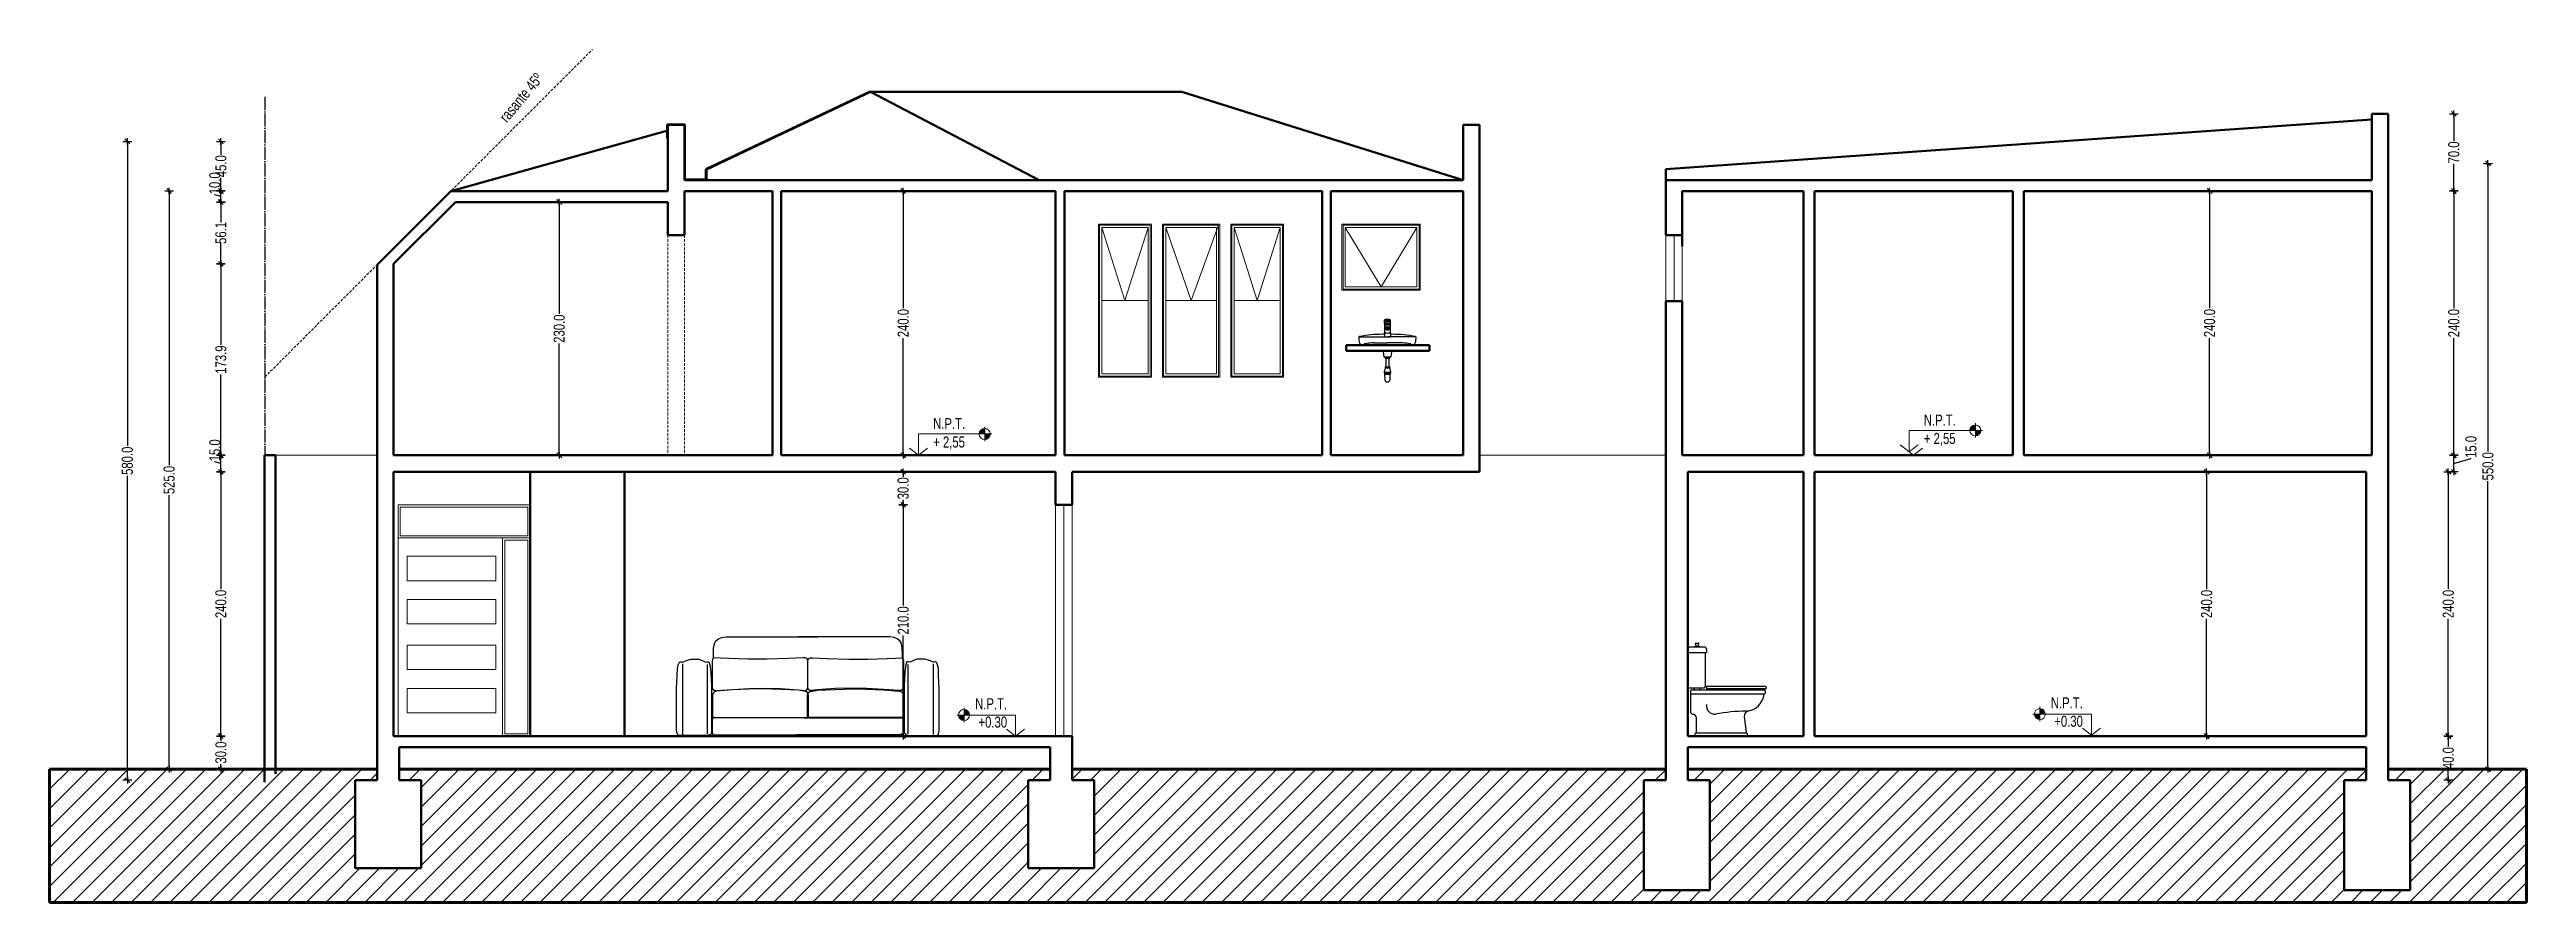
# Model space of a CAD drawing. Header units: centimetres. Extents: x 56177 to 99483, y 493 to 15482.
# Drawn here: x 73899 to 76148, y 5048 to 5823 of the extents above; entities that cross this region are included whole.
import ezdxf

# ---------------------------------------------------------------- set-up
doc = ezdxf.new("R2010")
doc.units = ezdxf.units.CM
doc.header["$MEASUREMENT"] = 0
doc.linetypes.add('ACAD_ISO04W100', pattern=[30, 24, -3, 0, -3])
doc.linetypes.add('HIDDEN', pattern=[0.375, 0.25, -0.125])
for name, color, linetype, lineweight in [('0.1', 253, 'Continuous', 13), ('0.1 COTAS', 52, 'Continuous', 13), ('0.15 PROYECCIONES', 6, 'HIDDEN', 15), ('0.15 TEXTOS', 212, 'Continuous', 20), ('0.2 VENTANAS', 2, 'Continuous', 20), ('0.5 MUROS', 1, 'Continuous', 50), ('0.8 TERRENO', 5, 'Continuous', 80)]:
    doc.layers.add(name, color=color, linetype=linetype, lineweight=lineweight)
doc.layers.add('0.10 EJES', color=120, linetype='ACAD_ISO04W100')
doc.layers.add('010_BLOQUES', color=250, linetype='Continuous')
doc.layers.add('0.12 MOBILIARIO BLOQUES', color=251, linetype='Continuous', lineweight=13, true_color=0x616161)
doc.layers.add('COLOR_ NARANJO', color=2, linetype='Continuous', true_color=0xffff14)
doc.styles.add('NICOLAS 2', font='swisscl.ttf')
doc.dimstyles.new('NICO CMS PEQUEÑAS', dxfattribs={"dimtxt": 10, "dimasz": 2, "dimexe": 0.18, "dimexo": 0.0625, "dimgap": 0.09, "dimtad": 0, "dimdec": 1, "dimzin": 0, "dimdsep": 46, "dimtxsty": 'NICOLAS 2', "dimblk": 'CRUZ2', "dimcen": 0.09, "dimse1": 1, "dimse2": 1, "dimclrd": 256, "dimclrt": 2, "dimadec": 0, "dimazin": 0, "dimtfac": 1, "dimtdec": 1, "dimtofl": 0, "dimtmove": 1, "dimatfit": 2, "dimldrblk": 'CRUZ2', "dimfxl": 1, "dimtolj": 1, "dimtzin": 0, "dimarcsym": 0})

msp = doc.modelspace()

# ---------------------------------------------------------------- texts
at = {"layer": '0.15 TEXTOS', "insert": (74340.12, 5802.11), "char_height": 10, "width": 489.6147, "attachment_point": 3, "rotation": 50.27618, "style": 'NICOLAS 2'}
msp.add_mtext('rasante 45º', dxfattribs=at)
at = {"layer": '0.15 TEXTOS', "char_height": 10, "width": 489.6147, "style": 'NICOLAS 2'}
for s, insert, attachment_point in [('N.P.T. \\P+ 2,55', (74701.51, 5487.82), 1), ('N.P.T. \\P+ 2,55', (75600.94, 5491.04), 1), ('N.P.T. \\P+0.30', (74768.58, 5233.47), 3), ('N.P.T. \\P+0.30', (75745.33, 5234.25), 3)]:
    msp.add_mtext(s, dxfattribs=dict(at, insert=insert, attachment_point=attachment_point))

# ---------------------------------------------------------------- blocks, each defined once
blk = doc.blocks.new('CRUZ2')
at = {"layer": 'COLOR_ NARANJO', "color": 8}
for p, q in [((-1.5, 0), (1.5, 0)), ((0, 2), (0, -2))]:
    blk.add_line(p, q, dxfattribs=at)
at = {"layer": 'COLOR_ NARANJO', "color": 4}
blk.add_lwpolyline([(-1.1, -1.1), (0, 0), (1.1, 1.1)], dxfattribs=at)
blk = doc.blocks.new('*D536')
at = {"layer": '0.1 COTAS', "lineweight": -2, "transparency": 16777216}
for p, q in [((76077.1, 5197.1), (76077.1, 5189.5)), ((76077.1, 5161.1), (76077.1, 5168.6))]:
    blk.add_line(p, q, dxfattribs=at)
at = {"layer": 'Defpoints', "color": 0, "transparency": 16777216}
for p in [(76002.6, 5199.1), (76077.1, 5199.1), (76022.6, 5159.1)]:
    blk.add_point(p, dxfattribs=at)
at = {"layer": '0.1 COTAS', "lineweight": -2, "transparency": 16777216, "xscale": 2, "yscale": 2, "zscale": 2}
for p, rotation in [((76077.1, 5199.1), 90), ((76077.1, 5159.1), 270)]:
    blk.add_blockref('CRUZ2', p, dxfattribs=dict(at, rotation=rotation))
at = {"layer": '0.1 COTAS', "color": 2, "transparency": 16777216, "insert": (76077.1, 5179.1), "char_height": 10, "attachment_point": 5, "rotation": 90, "style": 'NICOLAS 2'}
blk.add_mtext('\\A1;40.0', dxfattribs=at)
blk = doc.blocks.new('*D537')
at = {"layer": '0.1 COTAS', "lineweight": -2, "transparency": 16777216}
for p, q in [((76077.1, 5437.1), (76077.1, 5332.6)), ((76077.1, 5201.1), (76077.1, 5305.5))]:
    blk.add_line(p, q, dxfattribs=at)
at = {"layer": 'Defpoints', "color": 0, "transparency": 16777216}
for p in [(76002.6, 5439.1), (76077.1, 5439.1), (76002.6, 5199.1)]:
    blk.add_point(p, dxfattribs=at)
at = {"layer": '0.1 COTAS', "lineweight": -2, "transparency": 16777216, "xscale": 2, "yscale": 2, "zscale": 2}
for p, rotation in [((76077.1, 5439.1), 90), ((76077.1, 5199.1), 270)]:
    blk.add_blockref('CRUZ2', p, dxfattribs=dict(at, rotation=rotation))
at = {"layer": '0.1 COTAS', "color": 2, "transparency": 16777216, "insert": (76077.1, 5319.1), "char_height": 10, "attachment_point": 5, "rotation": 90, "style": 'NICOLAS 2'}
blk.add_mtext('\\A1;240.0', dxfattribs=at)
blk = doc.blocks.new('*D538')
at = {"layer": '0.1 COTAS', "lineweight": -2, "transparency": 16777216}
for p, q in [((76082.1, 5441.1), (76082.1, 5452.1)), ((76082.1, 5446.6), (76097.7, 5451.3)), ((76097.7, 5451.3), (76097.7, 5451.4))]:
    blk.add_line(p, q, dxfattribs=at)
at = {"layer": 'Defpoints', "color": 0, "transparency": 16777216}
for p in [(76007.6, 5454.1), (76082.1, 5454.1), (76002.6, 5439.1)]:
    blk.add_point(p, dxfattribs=at)
at = {"layer": '0.1 COTAS', "lineweight": -2, "transparency": 16777216, "xscale": 2, "yscale": 2, "zscale": 2}
for p, rotation in [((76082.1, 5454.1), 90), ((76082.1, 5439.1), 270)]:
    blk.add_blockref('CRUZ2', p, dxfattribs=dict(at, rotation=rotation))
at = {"layer": '0.1 COTAS', "color": 2, "transparency": 16777216, "insert": (76097.7, 5461.7), "char_height": 10, "attachment_point": 5, "rotation": 90, "style": 'NICOLAS 2'}
blk.add_mtext('\\A1;15.0', dxfattribs=at)
blk = doc.blocks.new('*D539')
at = {"layer": '0.1 COTAS', "lineweight": -2, "transparency": 16777216}
for p, q in [((76082.1, 5692.1), (76082.1, 5587.6)), ((76082.1, 5456.1), (76082.1, 5560.5))]:
    blk.add_line(p, q, dxfattribs=at)
at = {"layer": 'Defpoints', "color": 0, "transparency": 16777216}
for p in [(76007.6, 5694.1), (76082.1, 5694.1), (76007.6, 5454.1)]:
    blk.add_point(p, dxfattribs=at)
at = {"layer": '0.1 COTAS', "lineweight": -2, "transparency": 16777216, "xscale": 2, "yscale": 2, "zscale": 2}
for p, rotation in [((76082.1, 5694.1), 90), ((76082.1, 5454.1), 270)]:
    blk.add_blockref('CRUZ2', p, dxfattribs=dict(at, rotation=rotation))
at = {"layer": '0.1 COTAS', "color": 2, "transparency": 16777216, "insert": (76082.1, 5574.1), "char_height": 10, "attachment_point": 5, "rotation": 90, "style": 'NICOLAS 2'}
blk.add_mtext('\\A1;240.0', dxfattribs=at)
blk = doc.blocks.new('*D540')
at = {"layer": '0.1 COTAS', "lineweight": -2, "transparency": 16777216}
for p, q in [((76082.1, 5762.1), (76082.1, 5739.4)), ((76082.1, 5696.1), (76082.1, 5718.7))]:
    blk.add_line(p, q, dxfattribs=at)
at = {"layer": 'Defpoints', "color": 0, "transparency": 16777216}
for p in [(76022.6, 5764.1), (76082.1, 5764.1), (76007.6, 5694.1)]:
    blk.add_point(p, dxfattribs=at)
at = {"layer": '0.1 COTAS', "lineweight": -2, "transparency": 16777216, "xscale": 2, "yscale": 2, "zscale": 2}
for p, rotation in [((76082.1, 5764.1), 90), ((76082.1, 5694.1), 270)]:
    blk.add_blockref('CRUZ2', p, dxfattribs=dict(at, rotation=rotation))
at = {"layer": '0.1 COTAS', "color": 2, "transparency": 16777216, "insert": (76082.1, 5729.1), "char_height": 10, "attachment_point": 5, "rotation": 90, "style": 'NICOLAS 2'}
blk.add_mtext('\\A1;70.0', dxfattribs=at)
blk = doc.blocks.new('*D535')
at = {"layer": '0.1 COTAS', "lineweight": -2, "transparency": 16777216}
for p, q in [((76113.1, 5717.1), (76113.1, 5457.6)), ((76113.1, 5171.1), (76113.1, 5430.5))]:
    blk.add_line(p, q, dxfattribs=at)
at = {"layer": 'Defpoints', "color": 0, "transparency": 16777216}
for p in [(76022.6, 5719.1), (76113.1, 5719.1), (76022.6, 5169.1)]:
    blk.add_point(p, dxfattribs=at)
at = {"layer": '0.1 COTAS', "lineweight": -2, "transparency": 16777216, "xscale": 2, "yscale": 2, "zscale": 2}
for p, rotation in [((76113.1, 5719.1), 90), ((76113.1, 5169.1), 270)]:
    blk.add_blockref('CRUZ2', p, dxfattribs=dict(at, rotation=rotation))
at = {"layer": '0.1 COTAS', "color": 2, "transparency": 16777216, "insert": (76113.1, 5444.1), "char_height": 10, "attachment_point": 5, "rotation": 90, "style": 'NICOLAS 2'}
blk.add_mtext('\\A1;550.0', dxfattribs=at)
blk = doc.blocks.new('*D541')
at = {"layer": '0.1 COTAS', "lineweight": -2, "transparency": 16777216}
for p, q in [((74054.8, 5197.1), (74054.8, 5194.5)), ((74054.8, 5171.1), (74054.8, 5173.7))]:
    blk.add_line(p, q, dxfattribs=at)
at = {"layer": 'Defpoints', "color": 0, "transparency": 16777216}
for p in [(74054.8, 5199.1), (74211.6, 5199.1), (74196.6, 5169.1)]:
    blk.add_point(p, dxfattribs=at)
at = {"layer": '0.1 COTAS', "lineweight": -2, "transparency": 16777216, "xscale": 2, "yscale": 2, "zscale": 2}
for p, rotation in [((74054.8, 5199.1), 90), ((74054.8, 5169.1), 270)]:
    blk.add_blockref('CRUZ2', p, dxfattribs=dict(at, rotation=rotation))
at = {"layer": '0.1 COTAS', "color": 2, "transparency": 16777216, "insert": (74054.8, 5184.1), "char_height": 10, "attachment_point": 5, "rotation": 90, "style": 'NICOLAS 2'}
blk.add_mtext('\\A1;30.0', dxfattribs=at)
blk = doc.blocks.new('*D542')
at = {"layer": '0.1 COTAS', "lineweight": -2, "transparency": 16777216}
for p, q in [((74054.8, 5437.1), (74054.8, 5332.6)), ((74054.8, 5201.1), (74054.8, 5305.5))]:
    blk.add_line(p, q, dxfattribs=at)
at = {"layer": 'Defpoints', "color": 0, "transparency": 16777216}
for p in [(74054.8, 5439.1), (74211.6, 5439.1), (74211.6, 5199.1)]:
    blk.add_point(p, dxfattribs=at)
at = {"layer": '0.1 COTAS', "lineweight": -2, "transparency": 16777216, "xscale": 2, "yscale": 2, "zscale": 2}
for p, rotation in [((74054.8, 5439.1), 90), ((74054.8, 5199.1), 270)]:
    blk.add_blockref('CRUZ2', p, dxfattribs=dict(at, rotation=rotation))
at = {"layer": '0.1 COTAS', "color": 2, "transparency": 16777216, "insert": (74054.8, 5319.1), "char_height": 10, "attachment_point": 5, "rotation": 90, "style": 'NICOLAS 2'}
blk.add_mtext('\\A1;240.0', dxfattribs=at)
blk = doc.blocks.new('*D543')
at = {"layer": '0.1 COTAS', "lineweight": -2, "transparency": 16777216}
for p, q in [((74049.3, 5448.2), (74049.3, 5448.4)), ((74054.8, 5446.6), (74049.3, 5448.2)), ((74054.8, 5441.1), (74054.8, 5452.1))]:
    blk.add_line(p, q, dxfattribs=at)
at = {"layer": 'Defpoints', "color": 0, "transparency": 16777216}
for p in [(74054.8, 5454.1), (74211.6, 5454.1), (74211.6, 5439.1)]:
    blk.add_point(p, dxfattribs=at)
at = {"layer": '0.1 COTAS', "lineweight": -2, "transparency": 16777216, "xscale": 2, "yscale": 2, "zscale": 2}
for p, rotation in [((74054.8, 5454.1), 90), ((74054.8, 5439.1), 270)]:
    blk.add_blockref('CRUZ2', p, dxfattribs=dict(at, rotation=rotation))
at = {"layer": '0.1 COTAS', "color": 2, "transparency": 16777216, "insert": (74049.3, 5458.6), "char_height": 10, "attachment_point": 5, "rotation": 90, "style": 'NICOLAS 2'}
blk.add_mtext('\\A1;15.0', dxfattribs=at)
blk = doc.blocks.new('*D544')
at = {"layer": '0.1 COTAS', "lineweight": -2, "transparency": 16777216}
for p, q in [((74054.8, 5625.9), (74054.8, 5554.4)), ((74054.8, 5456.1), (74054.8, 5527.6))]:
    blk.add_line(p, q, dxfattribs=at)
at = {"layer": 'Defpoints', "color": 0, "transparency": 16777216}
for p in [(74054.8, 5627.9), (74211.6, 5627.9), (74211.6, 5454.1)]:
    blk.add_point(p, dxfattribs=at)
at = {"layer": '0.1 COTAS', "lineweight": -2, "transparency": 16777216, "xscale": 2, "yscale": 2, "zscale": 2}
for p, rotation in [((74054.8, 5627.9), 90), ((74054.8, 5454.1), 270)]:
    blk.add_blockref('CRUZ2', p, dxfattribs=dict(at, rotation=rotation))
at = {"layer": '0.1 COTAS', "color": 2, "transparency": 16777216, "insert": (74054.8, 5541), "char_height": 10, "attachment_point": 5, "rotation": 90, "style": 'NICOLAS 2'}
blk.add_mtext('\\A1;173.9', dxfattribs=at)
blk = doc.blocks.new('*D545')
at = {"layer": '0.1 COTAS', "lineweight": -2, "transparency": 16777216}
for p, q in [((74054.8, 5682.1), (74054.8, 5665.5)), ((74054.8, 5629.9), (74054.8, 5646.5))]:
    blk.add_line(p, q, dxfattribs=at)
at = {"layer": 'Defpoints', "color": 0, "transparency": 16777216}
for p in [(74054.8, 5684.1), (74267.8, 5684.1), (74211.6, 5627.9)]:
    blk.add_point(p, dxfattribs=at)
at = {"layer": '0.1 COTAS', "lineweight": -2, "transparency": 16777216, "xscale": 2, "yscale": 2, "zscale": 2}
for p, rotation in [((74054.8, 5684.1), 90), ((74054.8, 5627.9), 270)]:
    blk.add_blockref('CRUZ2', p, dxfattribs=dict(at, rotation=rotation))
at = {"layer": '0.1 COTAS', "color": 2, "transparency": 16777216, "insert": (74054.8, 5656), "char_height": 10, "attachment_point": 5, "rotation": 90, "style": 'NICOLAS 2'}
blk.add_mtext('\\A1;56.1', dxfattribs=at)
blk = doc.blocks.new('*D546')
at = {"layer": '0.1 COTAS', "lineweight": -2, "transparency": 16777216}
for p, q in [((74049.3, 5690.7), (74049.3, 5690.9)), ((74054.8, 5689.1), (74049.3, 5690.7)), ((74054.8, 5686.1), (74054.8, 5692.1))]:
    blk.add_line(p, q, dxfattribs=at)
at = {"layer": 'Defpoints', "color": 0, "transparency": 16777216}
for p in [(74054.8, 5694.1), (74263.6, 5694.1), (74267.8, 5684.1)]:
    blk.add_point(p, dxfattribs=at)
at = {"layer": '0.1 COTAS', "lineweight": -2, "transparency": 16777216, "xscale": 2, "yscale": 2, "zscale": 2}
for p, rotation in [((74054.8, 5694.1), 90), ((74054.8, 5684.1), 270)]:
    blk.add_blockref('CRUZ2', p, dxfattribs=dict(at, rotation=rotation))
at = {"layer": '0.1 COTAS', "color": 2, "transparency": 16777216, "insert": (74049.3, 5701.1), "char_height": 10, "attachment_point": 5, "rotation": 90, "style": 'NICOLAS 2'}
blk.add_mtext('\\A1;10.0', dxfattribs=at)
blk = doc.blocks.new('*D547')
at = {"layer": '0.1 COTAS', "lineweight": -2, "transparency": 16777216}
for p, q in [((74054.8, 5737.1), (74054.8, 5727)), ((74054.8, 5696.1), (74054.8, 5706.1))]:
    blk.add_line(p, q, dxfattribs=at)
at = {"layer": 'Defpoints', "color": 0, "transparency": 16777216}
for p in [(74054.8, 5739.1), (74460.6, 5739.1), (74263.6, 5694.1)]:
    blk.add_point(p, dxfattribs=at)
at = {"layer": '0.1 COTAS', "lineweight": -2, "transparency": 16777216, "xscale": 2, "yscale": 2, "zscale": 2}
for p, rotation in [((74054.8, 5739.1), 90), ((74054.8, 5694.1), 270)]:
    blk.add_blockref('CRUZ2', p, dxfattribs=dict(at, rotation=rotation))
at = {"layer": '0.1 COTAS', "color": 2, "transparency": 16777216, "insert": (74054.8, 5716.6), "char_height": 10, "attachment_point": 5, "rotation": 90, "style": 'NICOLAS 2'}
blk.add_mtext('\\A1;45.0', dxfattribs=at)
blk = doc.blocks.new('*D548')
at = {"layer": '0.1 COTAS', "lineweight": -2, "transparency": 16777216}
for p, q in [((73969.9, 5737.1), (73969.9, 5462.6)), ((73969.9, 5161.1), (73969.9, 5435.5))]:
    blk.add_line(p, q, dxfattribs=at)
at = {"layer": 'Defpoints', "color": 0, "transparency": 16777216}
for p in [(73969.9, 5739.1), (74460.6, 5739.1), (74196.6, 5159.1)]:
    blk.add_point(p, dxfattribs=at)
at = {"layer": '0.1 COTAS', "lineweight": -2, "transparency": 16777216, "xscale": 2, "yscale": 2, "zscale": 2}
for p, rotation in [((73969.9, 5739.1), 90), ((73969.9, 5159.1), 270)]:
    blk.add_blockref('CRUZ2', p, dxfattribs=dict(at, rotation=rotation))
at = {"layer": '0.1 COTAS', "color": 2, "transparency": 16777216, "insert": (73969.9, 5449.1), "char_height": 10, "attachment_point": 5, "rotation": 90, "style": 'NICOLAS 2'}
blk.add_mtext('\\A1;580.0', dxfattribs=at)
blk = doc.blocks.new('*D549')
at = {"layer": '0.1 COTAS', "lineweight": -2, "transparency": 16777216}
for p, q in [((74007.8, 5692.1), (74007.8, 5445.1)), ((74007.8, 5171.1), (74007.8, 5418))]:
    blk.add_line(p, q, dxfattribs=at)
at = {"layer": 'Defpoints', "color": 0, "transparency": 16777216}
for p in [(74007.8, 5694.1), (74460.6, 5694.1), (74196.6, 5169.1)]:
    blk.add_point(p, dxfattribs=at)
at = {"layer": '0.1 COTAS', "lineweight": -2, "transparency": 16777216, "xscale": 2, "yscale": 2, "zscale": 2}
for p, rotation in [((74007.8, 5694.1), 90), ((74007.8, 5169.1), 270)]:
    blk.add_blockref('CRUZ2', p, dxfattribs=dict(at, rotation=rotation))
at = {"layer": '0.1 COTAS', "color": 2, "transparency": 16777216, "insert": (74007.8, 5431.6), "char_height": 10, "attachment_point": 5, "rotation": 90, "style": 'NICOLAS 2'}
blk.add_mtext('\\A1;525.0', dxfattribs=at)
blk = doc.blocks.new('*D550')
at = {"layer": '0.1 COTAS', "lineweight": -2, "transparency": 16777216}
for p, q in [((75857.7, 5437.1), (75857.7, 5332.6)), ((75857.7, 5201.1), (75857.7, 5305.5))]:
    blk.add_line(p, q, dxfattribs=at)
at = {"layer": 'Defpoints', "color": 0, "transparency": 16777216}
for p in [(75752.1, 5439.1), (75857.7, 5439.1), (75752.1, 5199.1)]:
    blk.add_point(p, dxfattribs=at)
at = {"layer": '0.1 COTAS', "lineweight": -2, "transparency": 16777216, "xscale": 2, "yscale": 2, "zscale": 2}
for p, rotation in [((75857.7, 5439.1), 90), ((75857.7, 5199.1), 270)]:
    blk.add_blockref('CRUZ2', p, dxfattribs=dict(at, rotation=rotation))
at = {"layer": '0.1 COTAS', "color": 2, "transparency": 16777216, "insert": (75857.7, 5319.1), "char_height": 10, "attachment_point": 5, "rotation": 90, "style": 'NICOLAS 2'}
blk.add_mtext('\\A1;240.0', dxfattribs=at)
blk = doc.blocks.new('*D551')
at = {"layer": '0.1 COTAS', "lineweight": -2, "transparency": 16777216}
for p, q in [((75860.4, 5692.1), (75860.4, 5587.6)), ((75860.4, 5456.1), (75860.4, 5560.5))]:
    blk.add_line(p, q, dxfattribs=at)
at = {"layer": 'Defpoints', "color": 0, "transparency": 16777216}
for p in [(75860.4, 5694.1), (75860.4, 5694.1), (75860.4, 5454.1)]:
    blk.add_point(p, dxfattribs=at)
at = {"layer": '0.1 COTAS', "lineweight": -2, "transparency": 16777216, "xscale": 2, "yscale": 2, "zscale": 2}
for p, rotation in [((75860.4, 5694.1), 90), ((75860.4, 5454.1), 270)]:
    blk.add_blockref('CRUZ2', p, dxfattribs=dict(at, rotation=rotation))
at = {"layer": '0.1 COTAS', "color": 2, "transparency": 16777216, "insert": (75860.4, 5574.1), "char_height": 10, "attachment_point": 5, "rotation": 90, "style": 'NICOLAS 2'}
blk.add_mtext('\\A1;240.0', dxfattribs=at)
blk = doc.blocks.new('*D552')
at = {"layer": '0.1 COTAS', "lineweight": -2, "transparency": 16777216}
for p, q in [((74674.3, 5407.1), (74674.3, 5317.6)), ((74674.3, 5201.1), (74674.3, 5290.5))]:
    blk.add_line(p, q, dxfattribs=at)
at = {"layer": 'Defpoints', "color": 0, "transparency": 16777216}
for p in [(74674.3, 5409.1), (74812.6, 5409.1), (74827.6, 5199.1)]:
    blk.add_point(p, dxfattribs=at)
at = {"layer": '0.1 COTAS', "lineweight": -2, "transparency": 16777216, "xscale": 2, "yscale": 2, "zscale": 2}
for p, rotation in [((74674.3, 5409.1), 90), ((74674.3, 5199.1), 270)]:
    blk.add_blockref('CRUZ2', p, dxfattribs=dict(at, rotation=rotation))
at = {"layer": '0.1 COTAS', "color": 2, "transparency": 16777216, "insert": (74674.3, 5304.1), "char_height": 10, "attachment_point": 5, "rotation": 90, "style": 'NICOLAS 2'}
blk.add_mtext('\\A1;210.0', dxfattribs=at)
blk = doc.blocks.new('*D553')
at = {"layer": '0.1 COTAS', "lineweight": -2, "transparency": 16777216}
for p, q in [((74674.3, 5692.1), (74674.3, 5587.6)), ((74674.3, 5456.1), (74674.3, 5560.5))]:
    blk.add_line(p, q, dxfattribs=at)
at = {"layer": 'Defpoints', "color": 0, "transparency": 16777216}
for p in [(74674.3, 5694.1), (74674.3, 5694.1), (74674.3, 5454.1)]:
    blk.add_point(p, dxfattribs=at)
at = {"layer": '0.1 COTAS', "lineweight": -2, "transparency": 16777216, "xscale": 2, "yscale": 2, "zscale": 2}
for p, rotation in [((74674.3, 5694.1), 90), ((74674.3, 5454.1), 270)]:
    blk.add_blockref('CRUZ2', p, dxfattribs=dict(at, rotation=rotation))
at = {"layer": '0.1 COTAS', "color": 2, "transparency": 16777216, "insert": (74674.3, 5574.1), "char_height": 10, "attachment_point": 5, "rotation": 90, "style": 'NICOLAS 2'}
blk.add_mtext('\\A1;240.0', dxfattribs=at)
blk = doc.blocks.new('*D554')
at = {"layer": '0.1 COTAS', "lineweight": -2, "transparency": 16777216}
for p, q in [((74362, 5682.1), (74362, 5582.6)), ((74362, 5456.1), (74362, 5555.5))]:
    blk.add_line(p, q, dxfattribs=at)
at = {"layer": 'Defpoints', "color": 0, "transparency": 16777216}
for p in [(74343.6, 5684.1), (74362, 5684.1), (74343.6, 5454.1)]:
    blk.add_point(p, dxfattribs=at)
at = {"layer": '0.1 COTAS', "lineweight": -2, "transparency": 16777216, "xscale": 2, "yscale": 2, "zscale": 2}
for p, rotation in [((74362, 5684.1), 90), ((74362, 5454.1), 270)]:
    blk.add_blockref('CRUZ2', p, dxfattribs=dict(at, rotation=rotation))
at = {"layer": '0.1 COTAS', "color": 2, "transparency": 16777216, "insert": (74362, 5569.1), "char_height": 10, "attachment_point": 5, "rotation": 90, "style": 'NICOLAS 2'}
blk.add_mtext('\\A1;230.0', dxfattribs=at)
blk = doc.blocks.new('WCES')
for p, q in [((0, 0.805), (0, 0.45)), ((0, 0.76), (0.169, 0.76)), ((0.005, 0.81), (0.149, 0.81)), ((0.065, 0.815), (0.105, 0.815)), ((0.076, 0.819), (0.069, 0.838)), ((0.074, 0.845), (0.095, 0.845)), ((0.081, 0.816), (0.089, 0.816)), ((0.093, 0.819), (0.1, 0.838)), ((0.159, 0.76), (0.159, 0.45)), ((0.169, 0.79), (0.169, 0.76)), ((0.707, 0.45), (0.174, 0.45)), ((0.01, 0.44), (0.149, 0.44)), ((0.025, 0.41), (0.025, 0.222)), ((0.692, 0.38), (0.025, 0.38)), ((0.035, 0.42), (0.692, 0.42)), ((0.055, 0.44), (0.055, 0.42)), ((0.105, 0.44), (0.105, 0.42)), ((0.169, 0.445), (0.169, 0.435)), ((0.707, 0.43), (0.174, 0.43)), ((0.702, 0.41), (0.702, 0.39)), ((0.712, 0.445), (0.712, 0.435)), ((0.05, 0.197), (0.05, 0.197)), ((0.065, 0.02), (0.065, 0)), ((0.072, 0.03), (0.533, 0.03)), ((0.075, 0.172), (0.075, 0.037)), ((0.513, 0.174), (0.529, 0.037)), ((0.54, 0.02), (0.54, 0))]:
    blk.add_line(p, q)
for centre, radius, start, end in [((0.005, 0.805), 0.005, 90, 180), ((0.065, 0.81), 0.005, 90, 180), ((0.074, 0.84), 0.005, 90, 199.0256), ((0.081, 0.821), 0.005, 199.0256, 270), ((0.089, 0.821), 0.005, 270, 340.9744), ((0.095, 0.84), 0.005, 340.9744, 90), ((0.105, 0.81), 0.005, 360, 90), ((0.149, 0.79), 0.02, 0, 90), ((0.01, 0.45), 0.01, 180, 270), ((0.149, 0.45), 0.01, 270, 0), ((0.174, 0.445), 0.005, 90, 180), ((0.707, 0.445), 0.005, 0, 90), ((0.035, 0.41), 0.01, 90, 180), ((0.174, 0.435), 0.005, 180, 270), ((0.247, 0.278), 0.0786, 173.7787, 274.0729), ((0.527, -1.222), 1.448, 89.8142, 100.9139), ((0.562, 0.18), 0.05, 101.0552, 186.7417), ((0.532, 0.276), 0.05, 269.8142, 275.7921), ((0.52, 0.399), 0.173, 275.7921, 353.781), ((0.692, 0.41), 0.01, 360, 90), ((0.692, 0.39), 0.01, 270, 0), ((0.707, 0.435), 0.005, 270, 0), ((0.05, 0.222), 0.025, 180, 270), ((0.05, 0.172), 0.025, 0, 90), ((0.075, 0.02), 0.01, 120, 180), ((0.065, 0.037), 0.01, 300, 0), ((0.539, 0.038), 0.01, 186.7417, 242.776), ((0.53, 0.02), 0.01, 0, 62.776)]:
    blk.add_arc(centre, radius, start, end)
blk = doc.blocks.new('FRONTE')
at = {"linetype": 'Continuous', "flags": 128}
for points in [[(-90.7, -0.1), (-114.9, -0.1), (-116.9, 0.1), (-117.8, 1.1), (-118.3, 2.8), (-118.5, 4.5), (-118.5, 42.2), (-118, 54.3), (-117.8, 60.5), (-117.1, 64.1), (-116.3, 65.8), (-115.4, 66.8), (-114.4, 66.8), (-113.5, 66.5), (-112.5, 66.7), (-108.7, 68.2), (-105.5, 69.1), (-102, 69.2), (-98.3, 69.1), (-95.9, 68.2), (-93.3, 67), (-92.1, 66.5), (-90.6, 66.8), (-89.2, 66.7), (-88.2, 64.1), (-87.3, 57.4), (-86.8, 44.8), (-86.8, 5.7), (-86.8, 2.7), (-87.1, 1.5), (-87.8, 0.6), (-89, 0.3)], [(-3.7, 70.3), (-16.8, 69.7), (-36.6, 69.1), (-53.8, 69.2), (-71.2, 69.7), (-78.8, 70.1), (-83, 70.3), (-85.1, 70.1), (-85.8, 69.1), (-86.1, 66.7), (-86.1, 44.4), (-86, 42), (-85.3, 41.5), (-84.1, 40.5), (-82, 40.6), (-67.8, 41.7), (-52.7, 42.4), (-40.9, 42.7), (-24.1, 42.4), (-7.7, 41.3), (-2.9, 40.6), (-1.4, 40.6), (-0.2, 41.3), (0.7, 42.9), (0.7, 65.3), (0.7, 68.2), (-0.2, 69.6), (-1.7, 70.3)], [(5.2, 70.3), (18.2, 69.7), (38, 69.1), (55.2, 69.2), (72.6, 69.7), (80.2, 70.1), (84.4, 70.3), (86.5, 70.1), (87.2, 69.1), (87.5, 66.7), (87.5, 44.4), (87.4, 42), (86.7, 41.5), (85.5, 40.5), (83.4, 40.6), (69.2, 41.7), (54.1, 42.4), (42.3, 42.7), (25.5, 42.4), (9.1, 41.3), (4.3, 40.6), (2.8, 40.6), (1.6, 41.3), (0.7, 42.9), (0.7, 65.3), (0.7, 68.2), (1.6, 69.6), (3.1, 70.3)], [(92.2, -0.1), (116.3, -0.1), (118.4, 0.1), (119.2, 1.1), (119.7, 2.8), (119.9, 4.5), (119.9, 42.2), (119.4, 54.3), (119.2, 60.5), (118.5, 64.1), (117.7, 65.8), (116.8, 66.8), (115.8, 66.8), (114.9, 66.5), (113.9, 66.7), (110.1, 68.2), (106.9, 69.1), (103.5, 69.2), (99.7, 69.1), (97.3, 68.2), (94.7, 67), (93.5, 66.5), (92, 66.8), (90.6, 66.7), (89.6, 64.1), (88.7, 57.4), (88.2, 44.8), (88.2, 5.7), (88.2, 2.7), (88.6, 1.5), (89.2, 0.6), (90.4, 0.3)], [(1.2, 17.4), (1.2, 35.7), (0.9, 37.9), (0.2, 38.9), (-1.2, 39.6), (-3.1, 40.1), (-7.9, 40.8), (-24, 41.7), (-41.1, 42.2), (-52.9, 42), (-67.8, 41.2), (-82.2, 40), (-84.2, 39.5), (-85.4, 38.3), (-86, 36), (-86, 17.9), (-85.6, 16.7), (-84.6, 16.2), (-0.5, 16.2), (0.5, 16.7)], [(0.2, 17.4), (0.2, 35.7), (0.5, 37.9), (1.2, 38.9), (2.6, 39.6), (4.5, 40.1), (9.3, 40.8), (25.4, 41.7), (42.5, 42.2), (54.3, 42), (69.2, 41.2), (83.6, 40), (85.6, 39.5), (86.8, 38.3), (87.4, 36), (87.4, 17.9), (87, 16.7), (86, 16.2), (1.9, 16.2), (0.9, 16.7)]]:
    blk.add_lwpolyline(points, close=True, dxfattribs=at)
for points in [[(-85.1, 70.1), (-85.1, 73.5), (-84.9, 79.5), (-83.9, 83.8), (-82.9, 85.8), (-80.5, 87.5), (-77.7, 88.7), (-73.6, 89.3), (9.4, 89.3)], [(86.5, 70.1), (86.5, 73.5), (86.3, 79.5), (85.3, 83.8), (84.3, 85.8), (81.9, 87.5), (79.1, 88.7), (75, 89.3), (-8, 89.3)], [(-113, 64.9), (-113, 0.8)], [(-90.4, 1.3), (-90.4, 64.3)], [(91.8, 1.3), (91.8, 64.3)], [(114.4, 64.9), (114.4, 0.8)], [(4.1, 15.7), (-84.8, 15.7), (-85.6, 15.5), (-86.3, 14.6), (-86.3, 2.8), (-86.1, 2), (-85.6, 0.9), (-84.6, 0.6), (-82.7, 0.4), (11, 0.4)], [(-2.7, 15.7), (86.2, 15.7), (87, 15.5), (87.7, 14.6), (87.7, 2.8), (87.5, 2), (87, 0.9), (86, 0.6), (84.1, 0.4), (-9.6, 0.4)]]:
    blk.add_lwpolyline(points, dxfattribs=at)
blk = doc.blocks.new('5-canapé 2pl-face')
at = {"linetype": 'Continuous'}
blk.add_blockref('FRONTE', (0, -0.4), dxfattribs=at)
blk = doc.blocks.new('*D576')
at = {"layer": '0.1 COTAS', "lineweight": -2, "transparency": 16777216}
for p, q in [((74674.2, 5437.1), (74674.2, 5434.5)), ((74674.2, 5411.1), (74674.2, 5413.7))]:
    blk.add_line(p, q, dxfattribs=at)
at = {"layer": 'Defpoints', "color": 0, "transparency": 16777216}
for p in [(74674.2, 5439.1), (74812.6, 5439.1), (74812.6, 5409.1)]:
    blk.add_point(p, dxfattribs=at)
at = {"layer": '0.1 COTAS', "lineweight": -2, "transparency": 16777216, "xscale": 2, "yscale": 2, "zscale": 2}
for p, rotation in [((74674.2, 5439.1), 90), ((74674.2, 5409.1), 270)]:
    blk.add_blockref('CRUZ2', p, dxfattribs=dict(at, rotation=rotation))
at = {"layer": '0.1 COTAS', "color": 2, "transparency": 16777216, "insert": (74674.2, 5424.1), "char_height": 10, "attachment_point": 5, "rotation": 90, "style": 'NICOLAS 2'}
blk.add_mtext('\\A1;30.0', dxfattribs=at)

# ---------------------------------------------------------------- dimensions: what is measured, and where the dimension line sits
at = {"layer": '0.1 COTAS'}
for base, p1, p2, picture, middle in [((76082.05, 5764.05), (76007.61, 5694.05), (76022.61, 5764.05), '*D540', (76082.05, 5729.05)), ((73969.92, 5739.05), (74196.61, 5159.05), (74460.61, 5739.05), '*D548', (73969.92, 5449.05)), ((74054.76, 5739.05), (74263.61, 5694.05), (74460.61, 5739.05), '*D547', (74054.76, 5716.55)), ((74054.76, 5694.05), (74267.75, 5684.05), (74263.61, 5694.05), '*D546', (74049.33, 5690.96)), ((76113.1, 5719.05), (76022.61, 5169.05), (76022.61, 5719.05), '*D535', (76113.1, 5444.05)), ((74007.77, 5694.05), (74196.61, 5169.05), (74460.61, 5694.05), '*D549', (74007.77, 5431.55)), ((74674.27, 5694.05), (74674.27, 5454.05), (74674.27, 5694.05), '*D553', (74674.27, 5574.05)), ((75860.4, 5694.05), (75860.4, 5454.05), (75860.4, 5694.05), '*D551', (75860.4, 5574.05)), ((76082.05, 5694.05), (76007.61, 5454.05), (76007.61, 5694.05), '*D539', (76082.05, 5574.05)), ((74054.76, 5684.05), (74211.61, 5627.91), (74267.75, 5684.05), '*D545', (74054.76, 5655.98)), ((74362.02, 5684.05), (74343.61, 5454.05), (74343.61, 5684.05), '*D554', (74362.02, 5569.05)), ((74054.76, 5627.91), (74211.61, 5454.05), (74211.61, 5627.91), '*D544', (74054.76, 5540.98)), ((74054.76, 5454.05), (74211.61, 5439.05), (74211.61, 5454.05), '*D543', (74049.33, 5448.46)), ((76082.05, 5454.05), (76002.61, 5439.05), (76007.61, 5454.05), '*D538', (76097.73, 5451.53)), ((74054.76, 5439.05), (74211.61, 5199.05), (74211.61, 5439.05), '*D542', (74054.76, 5319.05)), ((74674.24, 5439.05), (74812.61, 5409.05), (74812.61, 5439.05), '*D576', (74674.24, 5424.05)), ((75857.73, 5439.05), (75752.11, 5199.05), (75752.11, 5439.05), '*D550', (75857.73, 5319.05)), ((76077.05, 5439.05), (76002.61, 5199.05), (76002.61, 5439.05), '*D537', (76077.05, 5319.05)), ((74674.27, 5409.05), (74827.61, 5199.05), (74812.61, 5409.05), '*D552', (74674.27, 5304.05)), ((74054.76, 5199.05), (74196.61, 5169.05), (74211.61, 5199.05), '*D541', (74054.76, 5184.05)), ((76077.05, 5199.05), (76022.61, 5159.05), (76002.61, 5199.05), '*D536', (76077.05, 5179.05))]:
    dim = msp.add_linear_dim(base=base, p1=p1, p2=p2, angle=90, dimstyle='NICO CMS PEQUEÑAS', dxfattribs=at)
    dim.commit()
    dim.dimension.update_dxf_attribs({"geometry": picture, "text_midpoint": middle})

# ---------------------------------------------------------------- hatches: boundary and pattern name
at = {"layer": '0.1'}
h = msp.add_hatch(dxfattribs=at)
h.set_pattern_fill('ANSI31', color=256, scale=100, style=0)
h.paths.add_polyline_path([(76148.06, 5047.99), (76148.06, 5169.05), (76022.61, 5169.05), (76022.61, 5159.05), (76042.61, 5159.05), (76042.61, 5059.05), (75982.61, 5059.05), (75982.61, 5159.05), (76002.61, 5159.05), (76002.61, 5169.05), (75386.61, 5169.05), (75386.61, 5159.05), (75406.61, 5159.05), (75406.61, 5059.05), (75346.61, 5059.05), (75346.61, 5159.05), (75366.61, 5159.05), (75366.61, 5169.05), (74827.61, 5169.05), (74827.61, 5159.05), (74847.61, 5159.05), (74847.61, 5079.05), (74787.61, 5079.05), (74787.61, 5159.05), (74807.61, 5159.05), (74807.61, 5169.05), (74216.61, 5169.05), (74216.61, 5159.05), (74236.61, 5159.05), (74236.61, 5079.05), (74176.61, 5079.05), (74176.61, 5159.05), (74196.61, 5159.05), (74196.61, 5169.05), (73899.21, 5169.05), (73899.21, 5047.99)])
at = {"layer": '0.15 TEXTOS'}
h = msp.add_hatch(color=256, dxfattribs=at)
h.paths.add_polyline_path([(74748.29, 5473.45), (74743.29, 5473.45, -0.4142136), (74748.29, 5478.45)])
h.paths.add_polyline_path([(74748.29, 5468.45), (74748.29, 5473.45), (74753.29, 5473.45, -0.4142136)])
h = msp.add_hatch(color=256, dxfattribs=at)
h.paths.add_polyline_path([(75647.72, 5476.68), (75642.72, 5476.68, -0.4142136), (75647.72, 5481.68)])
h.paths.add_polyline_path([(75647.72, 5471.68), (75647.72, 5476.68), (75652.72, 5476.68, -0.4142136)])
h = msp.add_hatch(color=256, dxfattribs=at)
h.paths.add_polyline_path([(74729.53, 5218.22), (74734.53, 5218.22, 0.4142136), (74729.53, 5223.22)])
h.paths.add_polyline_path([(74729.53, 5213.22), (74729.53, 5218.22), (74724.53, 5218.22, 0.4142136)])
h = msp.add_hatch(color=256, dxfattribs=at)
h.paths.add_polyline_path([(75706.28, 5219), (75711.28, 5219, 0.4142136), (75706.28, 5224)])
h.paths.add_polyline_path([(75706.28, 5214), (75706.28, 5219), (75701.28, 5219, 0.4142136)])

# ---------------------------------------------------------------- linework, layer by layer
at = {"layer": '0.10 EJES', "ltscale": 0.5}
msp.add_line((74094.61, 5779.63), (74094.61, 5157.13), dxfattribs=at)
at = {"layer": '0.12 MOBILIARIO BLOQUES'}
for p, q in [((74851.61, 5664.05), (74851.61, 5525.05)), ((74851.61, 5664.05), (74899.61, 5664.05)), ((74875.61, 5594.55), (74854.61, 5661.05)), ((74875.61, 5594.55), (74896.61, 5661.05)), ((74899.61, 5664.05), (74899.61, 5525.05)), ((74961.61, 5664.05), (74909.61, 5664.05)), ((74909.61, 5664.05), (74909.61, 5525.05)), ((74935.61, 5594.55), (74912.61, 5661.05)), ((74935.61, 5594.55), (74960.61, 5663.05)), ((74961.61, 5664.05), (74961.61, 5525.05)), ((75019.61, 5664.05), (74971.61, 5664.05)), ((74971.61, 5664.05), (74971.61, 5525.05)), ((74995.61, 5594.55), (74974.61, 5661.05)), ((74995.61, 5594.55), (75016.61, 5661.05)), ((75019.61, 5664.05), (75019.61, 5525.05)), ((75072.61, 5664.05), (75072.61, 5604.05)), ((75072.61, 5664.05), (75143.61, 5664.05)), ((75075.61, 5661.05), (75108.11, 5607.05)), ((75108.11, 5607.05), (75140.61, 5661.05)), ((75143.61, 5664.05), (75143.61, 5604.05)), ((75072.61, 5604.05), (75143.61, 5604.05)), ((74896.61, 5594.55), (74854.61, 5594.55)), ((74958.61, 5594.55), (74912.61, 5594.55)), ((75016.61, 5594.55), (74974.61, 5594.55)), ((74899.61, 5525.05), (74851.61, 5525.05)), ((74961.61, 5525.05), (74909.61, 5525.05)), ((75019.61, 5525.05), (74971.61, 5525.05)), ((74104.5, 5454.05), (74196.61, 5454.05)), ((75197.61, 5454.05), (75366.61, 5454.05)), ((74335.61, 5409.05), (74215.61, 5409.05)), ((74215.61, 5409.05), (74215.61, 5199.05)), ((74335.61, 5409.05), (74335.61, 5199.05)), ((74335.61, 5379.05), (74215.61, 5379.05)), ((74310.61, 5379.05), (74310.61, 5199.05))]:
    msp.add_line(p, q, dxfattribs=at)
for points in [[(74852.61, 5663.05), (74898.61, 5663.05), (74898.61, 5526.05), (74852.61, 5526.05)], [(74854.61, 5661.05), (74896.61, 5661.05), (74896.61, 5528.05), (74854.61, 5528.05)], [(74960.61, 5663.05), (74910.61, 5663.05), (74910.61, 5526.05), (74960.61, 5526.05)], [(74958.61, 5661.05), (74912.61, 5661.05), (74912.61, 5528.05), (74958.61, 5528.05)], [(74972.61, 5663.05), (75018.61, 5663.05), (75018.61, 5526.05), (74972.61, 5526.05)], [(74974.61, 5661.05), (75016.61, 5661.05), (75016.61, 5528.05), (74974.61, 5528.05)], [(75073.61, 5663.05), (75142.61, 5663.05), (75142.61, 5605.05), (75073.61, 5605.05)], [(75075.61, 5661.05), (75140.61, 5661.05), (75140.61, 5607.05), (75075.61, 5607.05)], [(74217.61, 5407.05), (74333.61, 5407.05), (74333.61, 5381.05), (74217.61, 5381.05)], [(74333.61, 5377.05), (74312.61, 5377.05), (74312.61, 5201.05), (74333.61, 5201.05)], [(74304.28, 5362.42), (74223.96, 5362.42), (74223.96, 5340.19), (74304.28, 5340.19)], [(74304.28, 5323.24), (74223.96, 5323.24), (74223.96, 5301.01), (74304.28, 5301.01)], [(74304.28, 5281.66), (74223.96, 5281.66), (74223.96, 5259.43), (74304.28, 5259.43)], [(74304.28, 5242.39), (74223.96, 5242.39), (74223.96, 5220.16), (74304.28, 5220.16)]]:
    msp.add_lwpolyline(points, close=True, dxfattribs=at)
at = {"layer": '0.15 PROYECCIONES', "ltscale": 10}
for p, q in [((74094.61, 5525.05), (74392.12, 5822.57)), ((74460.61, 5654.05), (74460.61, 5454.05)), ((74475.61, 5654.05), (74475.61, 5454.05))]:
    msp.add_line(p, q, dxfattribs=at)
at = {"layer": '0.15 TEXTOS'}
for p, q in [((74754.79, 5473.45), (74688.11, 5473.45)), ((74688.11, 5473.45), (74688.11, 5454.05)), ((74748.29, 5466.95), (74748.29, 5479.95)), ((75654.22, 5476.68), (75587.55, 5476.68)), ((75587.55, 5476.68), (75587.55, 5457.28)), ((75647.72, 5470.18), (75647.72, 5483.18)), ((74688.11, 5454.05), (74679.98, 5460.51)), ((74688.11, 5454.05), (74696.25, 5460.51)), ((75587.55, 5457.28), (75579.41, 5463.73)), ((75591.61, 5454.05), (75583.48, 5460.51)), ((75587.55, 5457.28), (75595.68, 5463.73)), ((75591.61, 5454.05), (75599.75, 5460.51)), ((74723.03, 5218.22), (74776.3, 5218.22)), ((74729.53, 5211.72), (74729.53, 5224.72)), ((74776.3, 5218.22), (74776.3, 5199.05)), ((75699.78, 5219), (75753.05, 5219)), ((75706.28, 5212.5), (75706.28, 5225.5)), ((75753.05, 5219), (75753.05, 5199.83)), ((74776.3, 5199.05), (74768.17, 5205.51)), ((74776.3, 5199.05), (74784.44, 5205.51)), ((75753.05, 5199.83), (75744.92, 5206.28)), ((75753.05, 5199.83), (75761.19, 5206.28))]:
    msp.add_line(p, q, dxfattribs=at)
for centre in [(74748.29, 5473.45), (75647.72, 5476.68), (74729.53, 5218.22), (75706.28, 5219)]:
    msp.add_circle(centre, 5, dxfattribs=at)
at = {"layer": '0.2 VENTANAS'}
for p, q in [((75366.61, 5594.05), (75366.61, 5654.05)), ((75374.11, 5594.05), (75374.11, 5654.05)), ((75381.61, 5594.05), (75381.61, 5654.05)), ((74812.61, 5409.05), (74812.61, 5199.05)), ((74820.11, 5409.05), (74820.11, 5199.05)), ((74827.61, 5409.05), (74827.61, 5199.05))]:
    msp.add_line(p, q, dxfattribs=at)
at = {"layer": '0.5 MUROS', "ltscale": 10}
for p, q in [((74644.4, 5784.51), (74495.18, 5713.87)), ((74644.61, 5784.05), (74495.61, 5713.52)), ((74644.61, 5784.05), (74797.61, 5704.05)), ((74927.11, 5784.05), (74644.61, 5784.05)), ((74927.11, 5784.05), (75182.61, 5704.05)), ((76007.61, 5759.05), (75366.61, 5714.05)), ((76022.61, 5764.05), (76007.61, 5764.05)), ((76007.61, 5764.05), (76007.61, 5704.05)), ((76022.61, 5159.05), (76022.61, 5764.05)), ((74460.61, 5749.05), (74263.61, 5694.05)), ((74460.11, 5754.55), (74476.11, 5754.55)), ((74460.11, 5754.55), (74460.11, 5741.93)), ((74460.51, 5754.05), (74460.51, 5754.05)), ((74460.61, 5754.05), (74460.61, 5694.05)), ((74460.61, 5754.05), (74475.61, 5754.05)), ((74460.61, 5754.05), (74460.61, 5741.93)), ((74475.61, 5754.05), (74475.61, 5704.05)), ((74475.61, 5704.05), (74475.61, 5754.05)), ((74476.11, 5704.55), (74476.11, 5754.55)), ((75197.61, 5754.05), (75182.61, 5754.05)), ((75182.61, 5754.05), (75182.61, 5704.05)), ((75197.61, 5754.05), (75197.61, 5439.05)), ((74495.18, 5713.87), (74495.18, 5704.55)), ((74495.61, 5713.52), (74495.61, 5704.05)), ((75366.61, 5704.05), (75366.61, 5714.05)), ((74196.61, 5627.05), (74263.61, 5694.05)), ((74460.61, 5694.05), (74263.61, 5694.05)), ((74475.61, 5704.05), (75182.61, 5704.05)), ((74555.61, 5694.05), (74475.61, 5694.05)), ((74475.61, 5694.05), (74475.61, 5654.05)), ((74495.18, 5704.55), (74476.11, 5704.55)), ((74555.61, 5694.05), (74555.61, 5454.05)), ((74812.61, 5694.05), (74563.61, 5694.05)), ((74563.61, 5694.05), (74563.61, 5454.05)), ((74812.61, 5694.05), (74812.61, 5454.05)), ((75054.61, 5694.05), (74820.61, 5694.05)), ((74820.61, 5694.05), (74820.61, 5454.05)), ((75054.61, 5694.05), (75054.61, 5454.05)), ((75182.61, 5694.05), (75062.61, 5694.05)), ((75062.61, 5694.05), (75062.61, 5454.05)), ((75182.61, 5694.05), (75182.61, 5454.05)), ((75366.61, 5704.05), (75366.61, 5654.05)), ((76007.61, 5704.05), (75366.61, 5704.05)), ((75491.61, 5694.05), (75381.61, 5694.05)), ((75381.61, 5694.05), (75381.61, 5644.05)), ((75491.61, 5694.05), (75491.61, 5454.05)), ((75681.61, 5694.05), (75501.61, 5694.05)), ((75501.61, 5694.05), (75501.61, 5454.05)), ((75681.61, 5694.05), (75681.61, 5454.05)), ((76007.61, 5694.05), (75691.61, 5694.05)), ((75691.61, 5694.05), (75691.61, 5454.05)), ((76007.61, 5694.05), (76007.61, 5454.05)), ((74211.61, 5627.91), (74267.75, 5684.05)), ((74460.61, 5684.05), (74267.75, 5684.05)), ((74460.61, 5684.05), (74460.61, 5654.05)), ((74475.61, 5654.05), (74460.61, 5654.05)), ((75381.61, 5654.05), (75366.61, 5654.05)), ((74196.61, 5627.05), (74196.61, 5159.05)), ((74211.61, 5627.91), (74211.61, 5454.05)), ((75366.61, 5594.05), (75366.61, 5169.05)), ((75381.61, 5594.05), (75366.61, 5594.05)), ((75381.61, 5594.05), (75381.61, 5454.05)), ((75137.49, 5554.05), (75076.48, 5554.05)), ((75076.48, 5554.05), (75076.48, 5549.05)), ((75120.38, 5549.05), (75076.48, 5549.05)), ((75152.12, 5549.05), (75120.38, 5549.05)), ((75152.12, 5554.05), (75137.49, 5554.05)), ((75152.12, 5554.05), (75152.12, 5549.05)), ((74104.5, 5454.05), (74094.5, 5454.05)), ((74094.5, 5454.05), (74094.5, 5157.25)), ((74104.5, 5454.05), (74104.5, 5164.92)), ((74475.61, 5454.05), (74211.61, 5454.05)), ((74555.61, 5454.05), (74475.61, 5454.05)), ((74812.61, 5454.05), (74563.61, 5454.05)), ((75054.61, 5454.05), (74820.61, 5454.05)), ((75182.61, 5454.05), (75062.61, 5454.05)), ((75491.61, 5454.05), (75381.61, 5454.05)), ((75681.61, 5454.05), (75501.61, 5454.05)), ((76007.61, 5454.05), (75691.61, 5454.05)), ((74460.61, 5439.05), (74211.61, 5439.05)), ((74211.61, 5439.05), (74211.61, 5199.05)), ((74335.61, 5199.05), (74335.61, 5439.05)), ((74421.11, 5439.05), (74421.11, 5199.05)), ((74812.61, 5439.05), (74460.61, 5439.05)), ((74812.61, 5409.05), (74812.61, 5439.05)), ((75197.61, 5439.05), (74827.61, 5439.05)), ((74827.61, 5409.05), (74827.61, 5439.05)), ((75491.61, 5439.05), (75386.61, 5439.05)), ((75386.61, 5439.05), (75386.61, 5199.05)), ((75491.61, 5439.05), (75491.61, 5199.05)), ((76002.61, 5439.05), (75501.61, 5439.05)), ((75501.61, 5439.05), (75501.61, 5199.05)), ((76002.61, 5439.05), (76002.61, 5199.05)), ((74827.61, 5409.05), (74812.61, 5409.05)), ((74827.61, 5199.05), (74211.61, 5199.05)), ((74335.61, 5199.05), (74215.61, 5199.05)), ((74827.61, 5199.05), (74827.61, 5159.05)), ((75491.61, 5199.05), (75386.61, 5199.05)), ((76002.61, 5199.05), (75501.61, 5199.05)), ((74216.61, 5189.05), (74216.61, 5159.05)), ((74216.61, 5189.05), (74807.61, 5189.05)), ((74807.61, 5189.05), (74807.61, 5159.05)), ((75366.61, 5189.05), (75366.61, 5159.05)), ((75386.61, 5189.05), (75386.61, 5159.05)), ((76002.61, 5189.05), (75386.61, 5189.05)), ((76002.61, 5159.05), (76002.61, 5189.05)), ((74176.61, 5159.05), (74176.61, 5079.05)), ((74176.61, 5159.05), (74196.61, 5159.05)), ((74216.61, 5159.05), (74236.61, 5159.05)), ((74236.61, 5159.05), (74236.61, 5079.05)), ((74787.61, 5159.05), (74787.61, 5079.05)), ((74787.61, 5159.05), (74807.61, 5159.05)), ((74827.61, 5159.05), (74847.61, 5159.05)), ((74847.61, 5159.05), (74847.61, 5079.05)), ((75346.61, 5159.05), (75346.61, 5059.05)), ((75346.61, 5159.05), (75366.61, 5159.05)), ((75386.61, 5159.05), (75406.61, 5159.05)), ((75406.61, 5159.05), (75406.61, 5059.05)), ((75467.61, 5169.05), (76002.61, 5169.05)), ((75982.61, 5159.05), (75982.61, 5059.05)), ((75982.61, 5159.05), (76002.61, 5159.05)), ((76022.61, 5159.05), (76042.61, 5159.05)), ((76042.61, 5159.05), (76042.61, 5059.05)), ((74176.61, 5079.05), (74236.61, 5079.05)), ((74787.61, 5079.05), (74847.61, 5079.05)), ((75406.61, 5059.05), (75346.61, 5059.05)), ((76042.61, 5059.05), (75982.61, 5059.05))]:
    msp.add_line(p, q, dxfattribs=at)
at = {"layer": '0.8 TERRENO'}
for p, q in [((73899.21, 5047.99), (73899.21, 5169.05)), ((74196.61, 5169.05), (73899.21, 5169.05)), ((74807.61, 5169.05), (74216.61, 5169.05)), ((75366.61, 5169.05), (74827.61, 5169.05)), ((76002.61, 5169.05), (75386.61, 5169.05)), ((76148.06, 5169.05), (76022.61, 5169.05)), ((76148.06, 5169.05), (76148.06, 5047.99)), ((76148.06, 5047.99), (73899.21, 5047.99))]:
    msp.add_line(p, q, dxfattribs=at)
at = {"layer": '010_BLOQUES'}
for p, q in [((75088.41, 5561.51), (75113.92, 5561.51)), ((75101.43, 5556.14), (75113.92, 5556.14)), ((75111.12, 5563.96), (75111.12, 5561.51)), ((75111.12, 5561.51), (75116.72, 5561.51)), ((75111.22, 5573.35), (75111.22, 5573.15)), ((75112.16, 5575.17), (75112.16, 5575.68)), ((75115.38, 5574.87), (75112.46, 5574.87)), ((75112.77, 5569.06), (75112.77, 5568.3)), ((75112.92, 5576.87), (75112.92, 5576.67)), ((75112.92, 5576.67), (75112.92, 5575.88)), ((75113.92, 5572.42), (75113.92, 5572.52)), ((75139.43, 5561.51), (75113.92, 5561.51)), ((75126.4, 5556.14), (75113.92, 5556.14)), ((75114.92, 5576.87), (75114.92, 5576.67)), ((75114.92, 5576.67), (75114.92, 5575.88)), ((75115.07, 5569.06), (75115.07, 5568.3)), ((75115.68, 5575.68), (75115.68, 5575.17)), ((75116.62, 5573.35), (75116.62, 5573.15)), ((75116.72, 5563.96), (75116.72, 5561.51)), ((75111.72, 5543.41), (75116.12, 5543.41)), ((75111.72, 5543.12), (75116.12, 5543.12)), ((75111.72, 5542.78), (75111.72, 5543.12)), ((75111.72, 5542.78), (75116.12, 5542.78)), ((75111.72, 5534.04), (75111.72, 5533.7)), ((75111.72, 5534.04), (75116.12, 5534.04)), ((75111.72, 5533.7), (75116.12, 5533.7)), ((75111.77, 5533.41), (75116.07, 5533.41)), ((75112.32, 5542.41), (75115.52, 5542.41)), ((75112.32, 5534.41), (75115.52, 5534.41)), ((75116.12, 5542.78), (75116.12, 5543.12)), ((75116.12, 5534.04), (75116.12, 5533.7)), ((75110.92, 5529.51), (75116.92, 5529.51)), ((75111.03, 5528.71), (75116.8, 5528.71)), ((75111.44, 5527.71), (75116.3, 5527.71))]:
    msp.add_line(p, q, dxfattribs=at)
for points in [[(75137.34, 5554.05, 0.2036601), (75139.23, 5556.26, 0.0871939), (75139.91, 5561.36, 0.3387951), (75139.53, 5561.82, 0.0486078), (75118.13, 5563.93, 0.0022613), (75116.72, 5563.96), (75116.72, 5573.15, 0.2364788), (75116.62, 5573.35), (75116.62, 5573.96, 0.0174569), (75116.52, 5574.14, 0.4619525), (75116.82, 5574.37), (75116.82, 5576.67, 0.2586095), (75116.7, 5576.89, 0.0764605), (75115.97, 5577.21, 0.0366358), (75115.11, 5577.36, 0.0267088), (75113.92, 5577.43, 0.0267088), (75112.72, 5577.36, 0.0366358), (75111.87, 5577.21, 0.0764605), (75111.14, 5576.89, 0.2586095), (75111.02, 5576.67), (75111.02, 5574.37, 0.4619525), (75111.31, 5574.14, 0.0174569), (75111.22, 5573.96), (75111.22, 5573.35, 0.2364788), (75111.12, 5573.15), (75111.12, 5563.96, 0.0022613), (75109.7, 5563.93, 0.0486078), (75088.31, 5561.82, 0.3387951), (75087.92, 5561.36, 0.0871939), (75088.6, 5556.26, 0.2036601), (75090.49, 5554.05)], [(75114.92, 5576.87, 0.2580762), (75114.87, 5576.95, 0.0766916), (75114.62, 5577.06, 0.0367881), (75114.33, 5577.11, 0.0268269), (75113.92, 5577.13, 0.0268269), (75113.51, 5577.11, 0.0367881), (75113.21, 5577.06, 0.0766916), (75112.96, 5576.95, 0.2580762), (75112.92, 5576.87, 0.2580762)], [(75111.12, 5573.15, 0.2581297), (75111.23, 5572.94, 0.0766685), (75111.94, 5572.63, 0.0367728), (75112.76, 5572.48, 0.0268151), (75113.92, 5572.42, 0.0268151), (75115.07, 5572.48, 0.0367728), (75115.9, 5572.63, 0.0766685), (75116.6, 5572.94, 0.2581297), (75116.72, 5573.15, 0.2364788)], [(75111.22, 5573.15, 0.2712124), (75111.32, 5572.97, 0.0708721), (75112.01, 5572.71, 0.0331166), (75112.8, 5572.58, 0.0240039), (75113.92, 5572.52, 0.0240039), (75115.03, 5572.58, 0.0331166), (75115.83, 5572.71, 0.0708721), (75116.51, 5572.97, 0.2712124), (75116.62, 5573.15, 0.2712124)], [(75113.94, 5573.28, -0.027391), (75112.83, 5573.34, -0.0375134), (75112.03, 5573.49, -0.0777805), (75111.35, 5573.79, -0.2555494), (75111.24, 5573.99, -0.2555494)], [(75111.28, 5574.09, 0.0587855), (75111.87, 5573.87, 0.0356834), (75112.72, 5573.71, 0.025972), (75113.92, 5573.65, 0.025972), (75115.11, 5573.71, 0.0356834), (75115.97, 5573.87, 0.0587855), (75116.55, 5574.09, 0.2619678)], [(75115.07, 5568.64, 0.0075062), (75115.15, 5568.67, 0.0864473), (75115.58, 5568.89, 0.2343602), (75115.67, 5569.06, 0.2343602), (75115.58, 5569.23, 0.0864473), (75115.15, 5569.45, 0.0438659), (75114.63, 5569.56, 0.0324342), (75113.92, 5569.61, 0.0324342), (75113.2, 5569.56, 0.0438659), (75112.68, 5569.45, 0.0864473), (75112.25, 5569.23, 0.2343602), (75112.17, 5569.06, 0.2343602)], [(75112.17, 5569.06, 0.2343602), (75112.25, 5568.89, 0.0864473), (75112.68, 5568.67, 0.0075062), (75112.77, 5568.64, 0.0324342)], [(75112.27, 5575.34, 0.0186408), (75112.72, 5575.27, 0.025972), (75113.92, 5575.21, 0.025972), (75115.11, 5575.27, 0.0186408), (75115.56, 5575.34, 0.0749945)], [(75113.92, 5569.41, 0.0318374), (75113.44, 5569.38, 0.0431272), (75113.1, 5569.31, 0.0855198), (75112.82, 5569.17, 0.2367394), (75112.77, 5569.06, 0.2367394)], [(75112.92, 5576.67, 0.0217472), (75113.92, 5576.63, 0.0217472), (75114.92, 5576.67, 0.0356834)], [(75112.92, 5576.47, 0.0217472), (75113.92, 5576.43, 0.0217472), (75114.92, 5576.47, 0.0356834)], [(75113.9, 5573.28, 0.027391), (75115.01, 5573.34, 0.0375134), (75115.81, 5573.49, 0.0777805), (75116.48, 5573.79, 0.2555494), (75116.6, 5573.99, 0.2555494)], [(75115.07, 5569.06, 0.2367394), (75115.01, 5569.17, 0.0855198), (75114.73, 5569.31, 0.0431272), (75114.39, 5569.38, 0.0318374), (75113.92, 5569.41, 0.0318374)], [(75116.04, 5576.16, 0.0693042), (75116.7, 5576.46, 0.2586095), (75116.82, 5576.67, 0.2586095)], [(75109.15, 5548.82, -0.3414718), (75110.03, 5547.97), (75110.67, 5543.41), (75111.72, 5543.41), (75111.72, 5542.66, 0.4142136), (75111.97, 5542.41), (75112.32, 5542.41), (75112.32, 5534.41), (75111.97, 5534.41, 0.4142136), (75111.72, 5534.16), (75111.72, 5533.41), (75111.77, 5533.41), (75110.92, 5529.51), (75110.92, 5528.71), (75111.12, 5528.71), (75111.32, 5527.71), (75111.53, 5522.89, 0.9158371), (75116.31, 5522.89), (75116.52, 5527.71), (75116.72, 5528.71), (75116.92, 5528.71), (75116.92, 5529.51), (75116.07, 5533.41), (75116.12, 5533.41), (75116.12, 5534.16, 0.4142136), (75115.87, 5534.41), (75115.52, 5534.41), (75115.52, 5542.41), (75115.87, 5542.41, 0.4142136), (75116.12, 5542.66), (75116.12, 5543.41), (75117.17, 5543.41), (75117.81, 5547.97, -0.3414718), (75118.68, 5548.82, 0.0156865), (75121.26, 5549.2)]]:
    msp.add_lwpolyline(points, format="xyb", dxfattribs=at)
msp.add_lwpolyline([(75113.92, 5568.65, 0.0318374), (75113.44, 5568.62, 0.0431272), (75113.1, 5568.55, 0.0855198), (75112.82, 5568.4, 0.2367394), (75112.77, 5568.3, 0.2367394), (75112.82, 5568.19, 0.0855198), (75113.1, 5568.05, 0.0431272), (75113.44, 5567.97, 0.0318374), (75113.92, 5567.94, 0.0318374), (75114.39, 5567.97, 0.0431272), (75114.73, 5568.05, 0.0855198), (75115.01, 5568.19, 0.2367394), (75115.07, 5568.3, 0.2367394), (75115.01, 5568.4, 0.0855198), (75114.73, 5568.55, 0.0431272), (75114.39, 5568.62, 0.0318374)], format="xyb", close=True, dxfattribs=at)
for centre, radius, start, end in [((75088.41, 5561.01), 0.495, 90, 178.93044), ((75098.01, 5539.34), 16.51, 99.82272, 113.53118), ((75101.42, 5519.63), 36.51, 89.97647, 99.82272), ((75111.27, 5576.67), 0.257, 180, 237.99826), ((75112.12, 5570.96), 1, 103.71938, 180), ((75112.12, 5569.41), 1, 103.71938, 180), ((75113.92, 5572.61), 4.25, 228.78979, 254.30073), ((75113.92, 5569.3), 4.25, 228.78979, 311.21021), ((75112.52, 5578.67), 2.61, 237.99826, 253.85626), ((75112.24, 5573.11), 1.12, 199.1592, 240.09478), ((75113.92, 5572.98), 4.25, 231.54915, 243.80203), ((75111.66, 5575.68), 0.5, 0, 73.85626), ((75113.92, 5563.58), 8.59, 76.28062, 103.71938), ((75113.92, 5562.04), 8.59, 76.28062, 103.71938), ((75112.46, 5575.17), 0.3, 180, 270), ((75113.22, 5575.88), 0.3, 180, 266.42053), ((75113.92, 5587.07), 11.51, 266.42053, 270), ((75113.92, 5587.07), 11.51, 270, 273.57947), ((75114.62, 5575.88), 0.3, 273.57947, 0), ((75113.92, 5572.61), 4.25, 285.69927, 294.31574), ((75115.38, 5575.17), 0.3, 270, 360), ((75113.92, 5572.61), 4.25, 294.31574, 311.21021), ((75116.18, 5575.68), 0.5, 106.14374, 180), ((75113.92, 5572.98), 4.25, 296.19797, 308.45085), ((75115.72, 5570.96), 1, 0, 76.28062), ((75115.72, 5569.41), 1, 0, 76.28062), ((75115.6, 5573.11), 1.12, 299.90522, 340.8408), ((75126.41, 5519.63), 36.51, 80.17728, 90.02353), ((75129.83, 5539.34), 16.51, 66.46882, 80.17728), ((75139.43, 5561.01), 0.495, 1.06956, 90), ((75101.96, 5530.26), 26.41, 113.53118, 115.7341), ((75113.92, 5590.11), 41.56, 263.41436, 276.58564), ((75125.87, 5530.26), 26.41, 64.2659, 66.46882), ((75116.91, 5527.66), 0.4, 168.69007, 177.48461)]:
    msp.add_arc(centre, radius, start, end, dxfattribs=at)

# ---------------------------------------------------------------- block references
msp.add_blockref('5-canapé 2pl-face', (74587.04, 5200.24))
at = {"xscale": 100, "yscale": 100, "zscale": 100}
msp.add_blockref('WCES', (75386.61, 5199.05), dxfattribs=at)

msp.set_redraw_order([(e.dxf.handle, doc.entitydb.next_handle()) for e in msp.query("TEXT MTEXT ATTDEF DIMENSION ARC_DIMENSION")])  # texts and dimensions are drawn at this point

doc.saveas('drawing.dxf')
